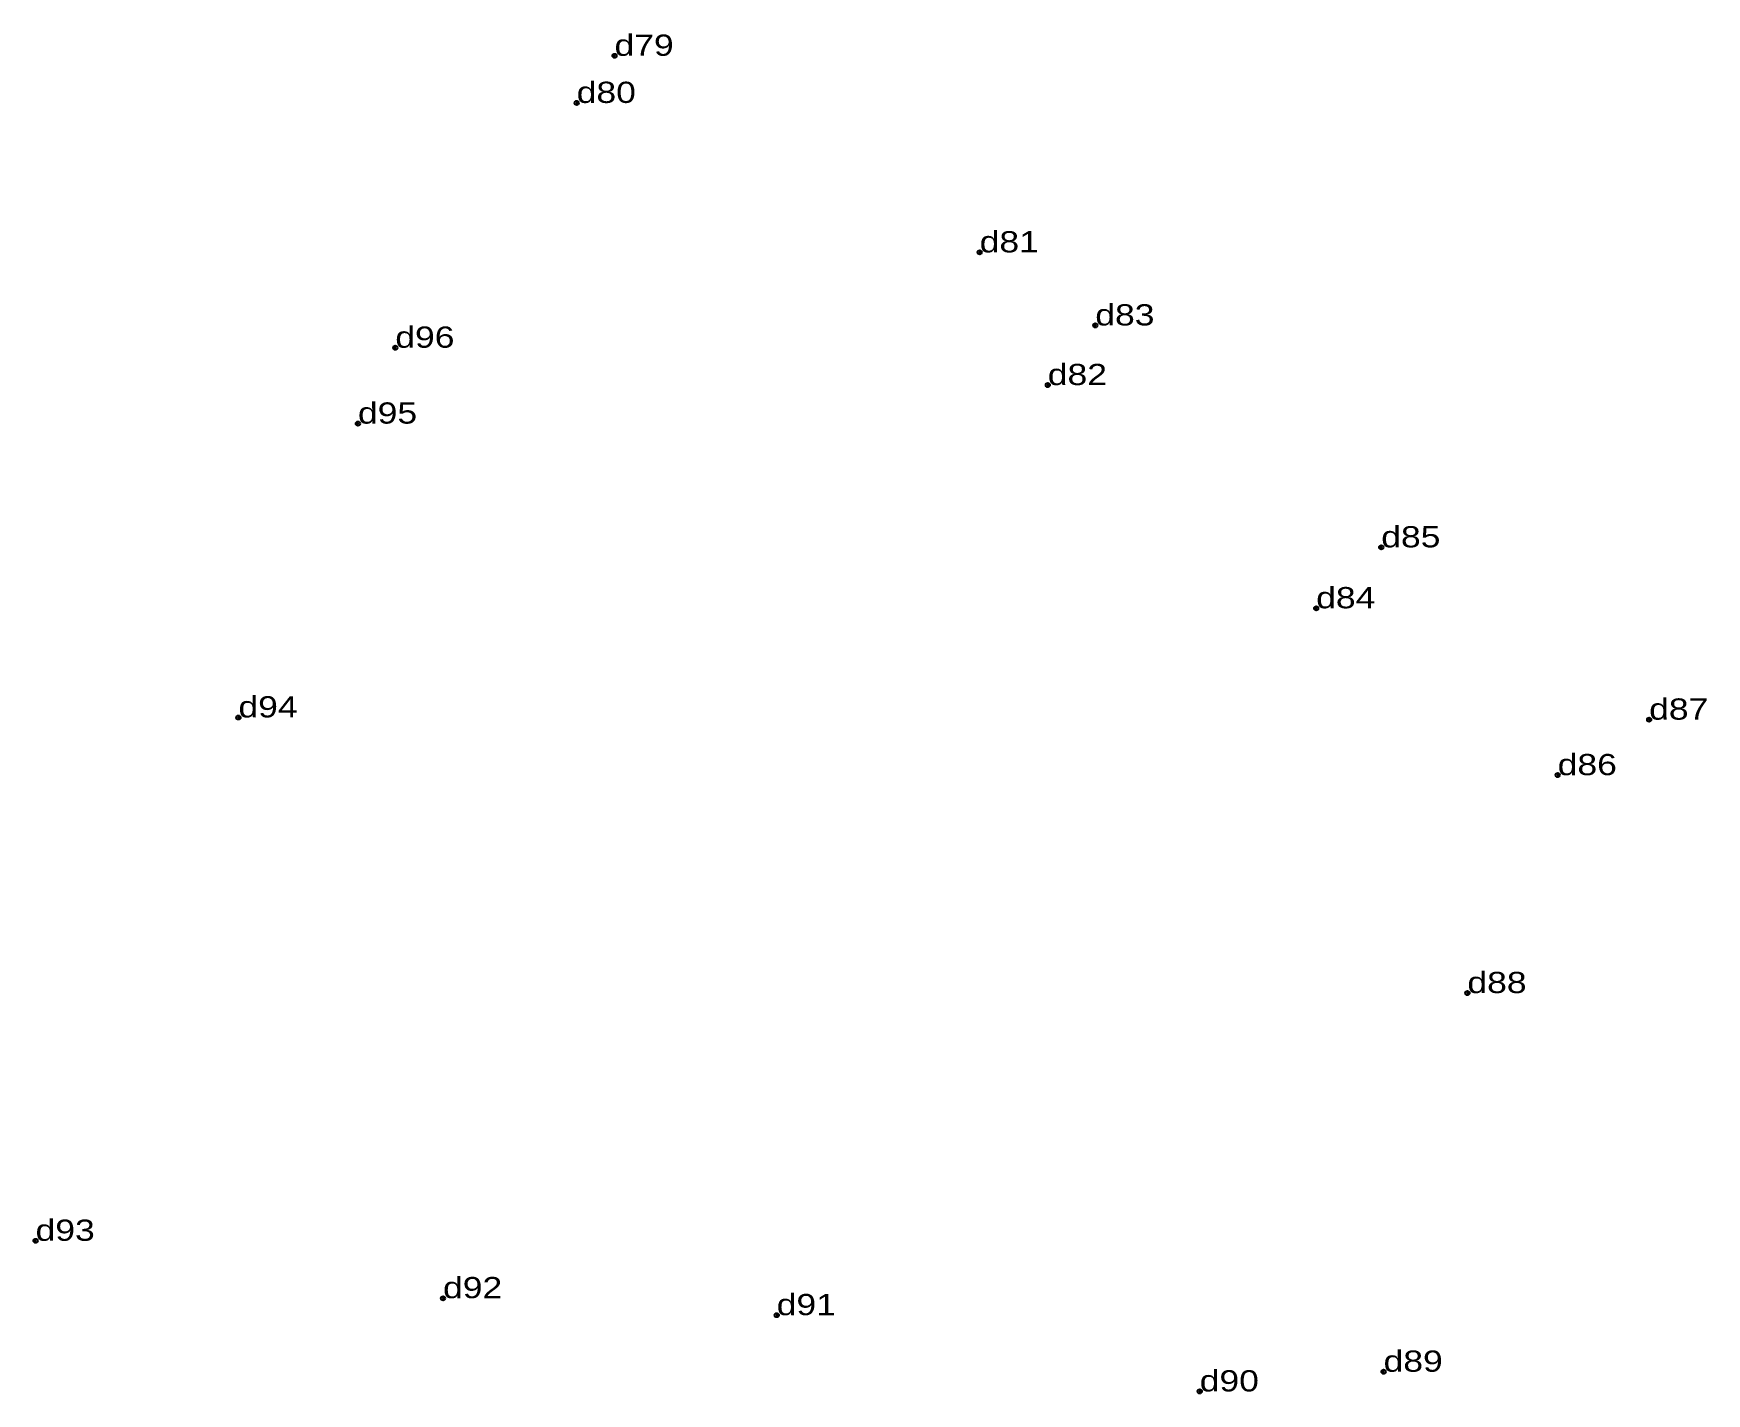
# Model space of a CAD drawing. Header units: metres. Extents: x 533752 to 552139, y 1820093 to 1850504.
# Drawn here: x 550734.2 to 550876.1, y 1820093.1 to 1820208.5 of the extents above; entities that cross this region are included whole.
import ezdxf

# ---------------------------------------------------------------- set-up
doc = ezdxf.new("R2010")
doc.units = ezdxf.units.M
doc.header["$LTSCALE"] = 0.72
doc.header["$PDMODE"] = 32
doc.header["$PDSIZE"] = 0.36
doc.layers.add('12', color=7, linetype='Continuous')
doc.layers.add('7', color=7, linetype='Continuous')

msp = doc.modelspace()

# ---------------------------------------------------------------- texts
at = {"layer": '12', "width": 1.25}
for s, p in [('d79', (550783.47, 1820206.56)), ('d80', (550780.26, 1820202.56)), ('d81', (550814.45, 1820189.88)), ('d83', (550824.26, 1820183.68)), ('d96', (550764.87, 1820181.79)), ('d82', (550820.23, 1820178.62)), ('d95', (550761.7, 1820175.35)), ('d85', (550848.52, 1820164.85)), ('d84', (550843, 1820159.68)), ('d94', (550751.56, 1820150.42)), ('d87', (550871.25, 1820150.23)), ('d86', (550863.49, 1820145.52)), ('d88', (550855.83, 1820127.03)), ('d93', (550734.35, 1820106.01)), ('d92', (550768.92, 1820101.14)), ('d91', (550797.23, 1820099.7)), ('d89', (550848.72, 1820094.9)), ('d90', (550833.12, 1820093.23))]:
    msp.add_text(s, height=1.8, dxfattribs=at).set_placement(p)

# ---------------------------------------------------------------- linework, layer by layer
at = {"layer": '7'}
for p in [(550783.47, 1820206.56), (550780.26, 1820202.56), (550814.45, 1820189.88), (550824.26, 1820183.68), (550764.87, 1820181.79), (550820.23, 1820178.62), (550761.7, 1820175.35), (550848.52, 1820164.85), (550843, 1820159.68), (550751.56, 1820150.41), (550871.25, 1820150.23), (550863.49, 1820145.53), (550855.83, 1820127.03), (550734.35, 1820106.01), (550768.92, 1820101.13), (550797.23, 1820099.7), (550848.72, 1820094.9), (550833.12, 1820093.23)]:
    msp.add_point(p, dxfattribs=at)

msp.set_redraw_order([(e.dxf.handle, doc.entitydb.next_handle()) for e in msp.query("TEXT MTEXT ATTDEF DIMENSION ARC_DIMENSION")])  # texts and dimensions are drawn at this point

doc.saveas('drawing.dxf')
